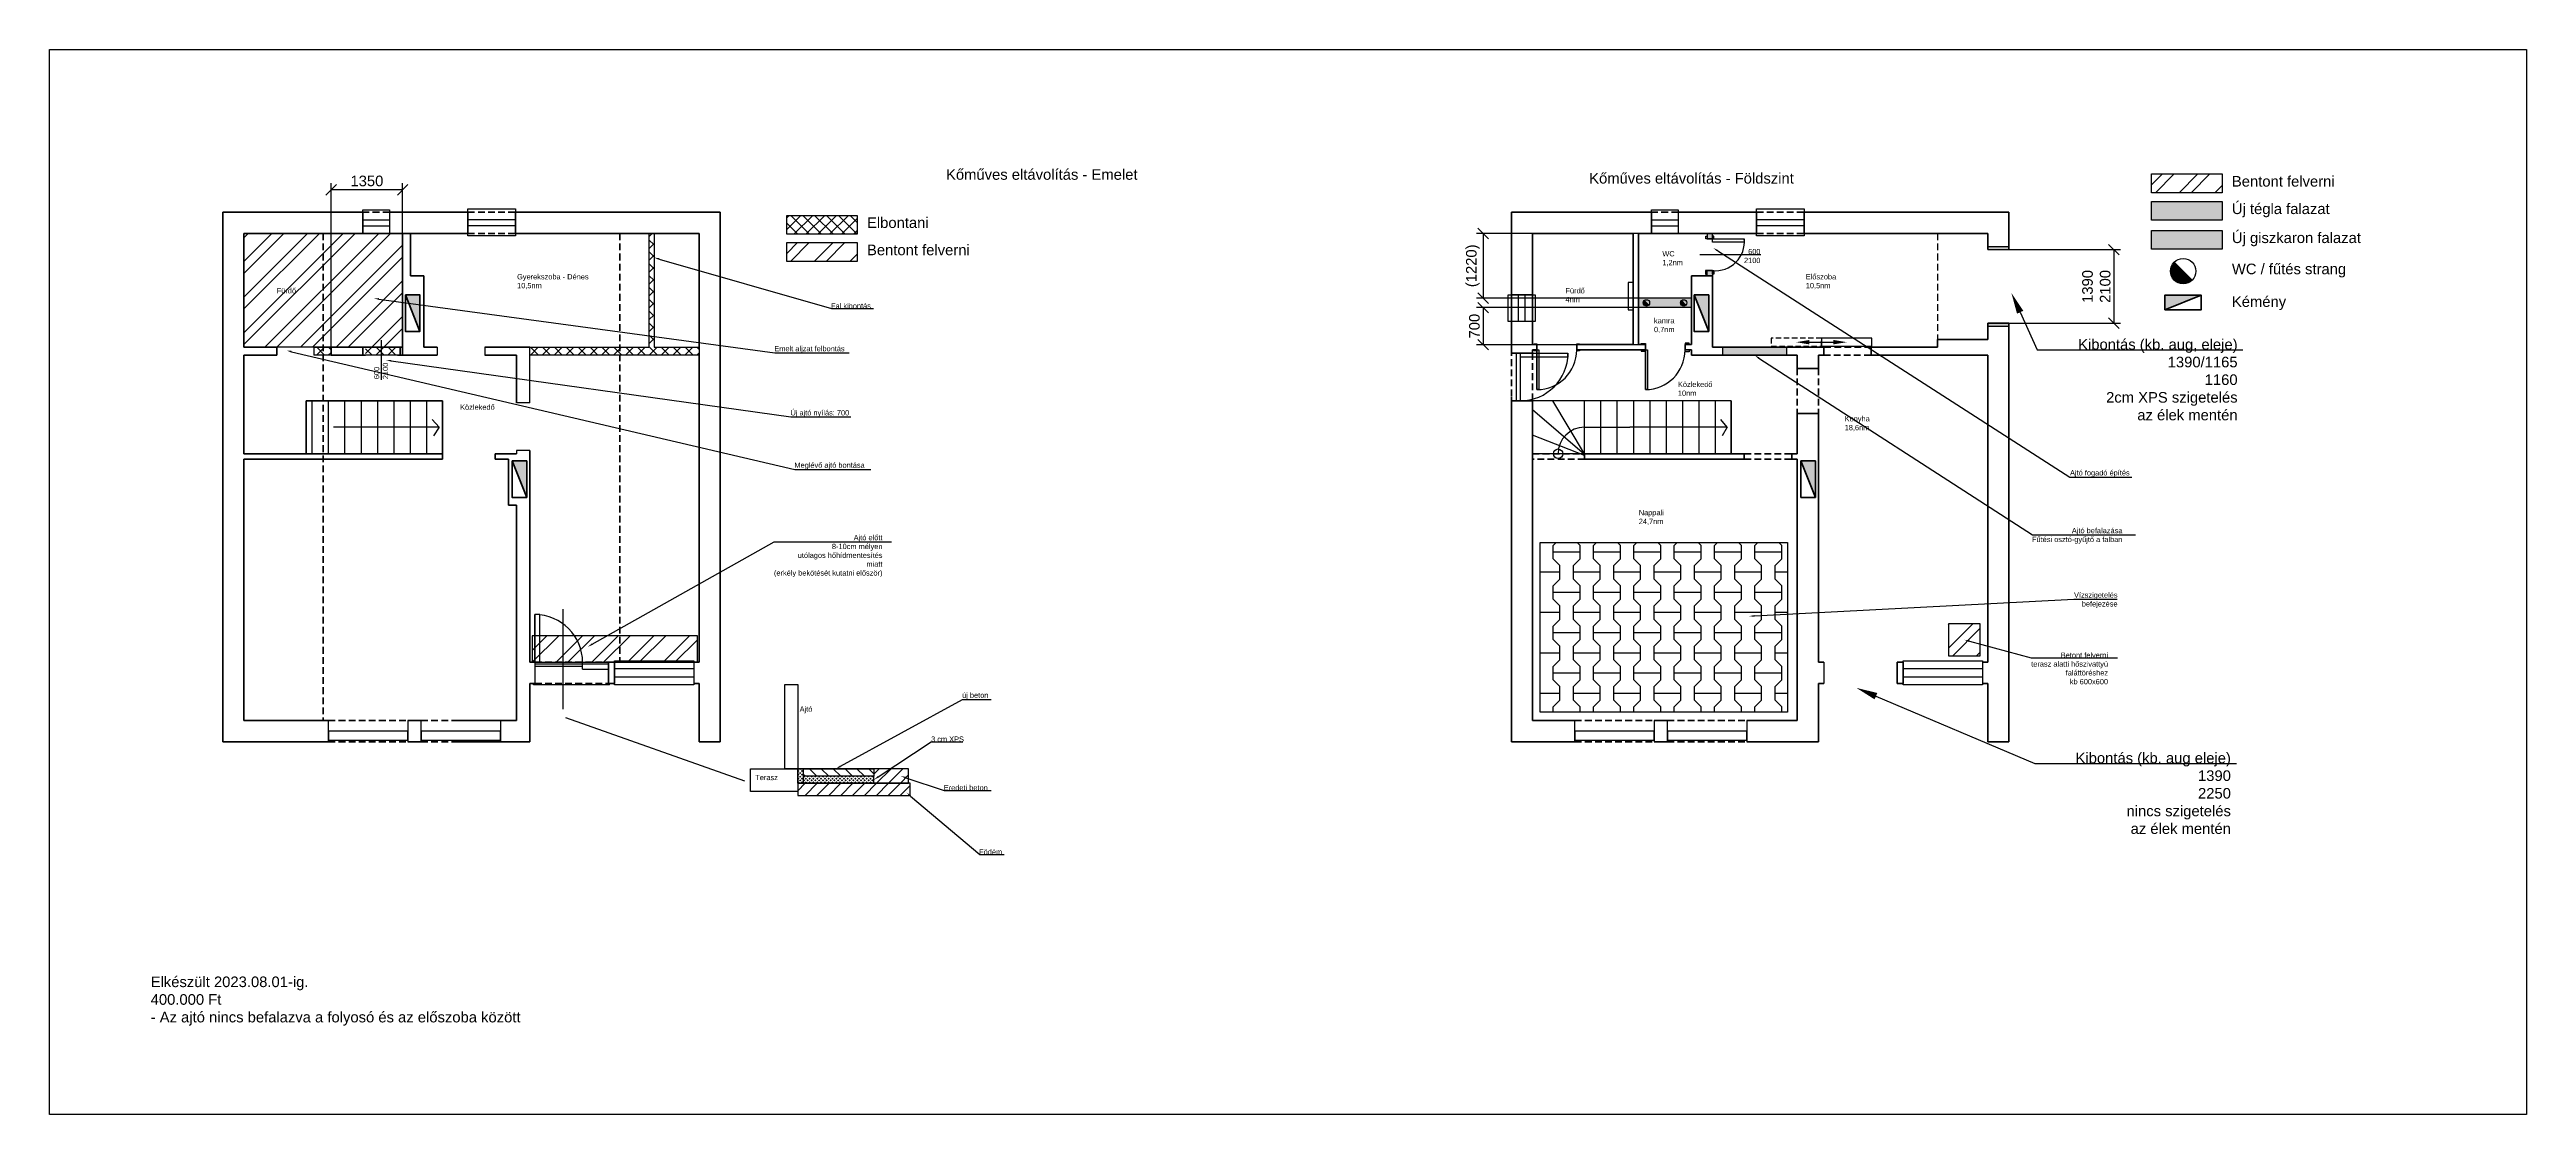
# Model space of a CAD drawing. Header units: metres. Extents: x -98677 to 89321, y -16450 to 242692.
# Drawn here: x -48461 to -1666, y -16450 to 3665 of the extents above; entities that cross this region are included whole.
import ezdxf
from ezdxf import colors
from ezdxf.entities.mleader import LeaderData, LeaderLine
from ezdxf.math import Vec2, Vec3

# ---------------------------------------------------------------- set-up
doc = ezdxf.new("R2010")
doc.units = ezdxf.units.M
doc.header["$LTSCALE"] = 0.001
doc.linetypes.add('DASHED', pattern=[19.05, 12.7, -6.35])
for name, color, linetype, lineweight in [('ajtók', 7, 'Continuous', 25), ('külső fal', 7, 'Continuous', 50), ('külső fal - sz', 7, 'DASHED', 50)]:
    doc.layers.add(name, color=color, linetype=linetype, lineweight=lineweight)
for name, color, linetype in [('fűtés', 8, 'Continuous'), ('lépcső', 170, 'Continuous'), ('Méret', 7, 'Continuous'), ('szagatott', 7, 'DASHED'), ('újfal', 1, 'Continuous'), ('újfal - gipszkarton', 1, 'Continuous'), ('újfal - gipszkarton - sraff', 9, 'Continuous')]:
    doc.layers.add(name, color=color, linetype=linetype)
doc.styles.add('dada', font='arial.ttf', dxfattribs={"height": 80})
doc.styles.get("Standard").update_dxf_attribs({"font": 'arial.ttf'})
doc.dimstyles.new('big folyamatos', dxfattribs={"dimscale": 100, "dimtxt": 2, "dimasz": 2, "dimexe": 1.25, "dimexo": 0, "dimtad": 1, "dimtxsty": 'Standard', "dimblk": 'OBLIQUE', "dimcen": 2.5, "dimadec": 0, "dimazin": 0, "dimtfac": 1, "dimtmove": 0, "dimatfit": 3, "dimldrblk": 'OBLIQUE', "dimfxl": 1, "dimarcsym": 0})
doc.dimstyles.new('big ISO-25', dxfattribs={"dimscale": 100, "dimtxt": 2.5, "dimasz": 2.5, "dimexe": 1.25, "dimexo": 0, "dimtad": 1, "dimtxsty": 'Standard', "dimcen": 2.5, "dimadec": 0, "dimazin": 0, "dimtfac": 1, "dimtmove": 0, "dimatfit": 3, "dimfxl": 1, "dimarcsym": 0})
pattern_1 = [(45, (5601.3, 5601), (-112.2532, 112.2532), []), (135, (5601.3, 5601), (-112.2532, -112.2532), [])]
pattern_2 = [(45, (5601.3, 5601), (-336.7596, 336.7596), []), (45, (5825.8, 5601), (-336.7596, 336.7596), [])]
pattern_3 = [(45, (5601.3, 3996.5), (-112.2532, 112.2532), [])]

# ---------------------------------------------------------------- blocks, each defined once
blk = doc.blocks.new('*D43')
at = {"layer": 'ajtók', "color": 0, "lineweight": -2, "ltscale": 10000}
blk.add_line((-15213, -1863), (-14758, -1863), dxfattribs=at)
at = {"layer": 'ajtók', "color": 0, "ltscale": 10000}
for points in [[(-15213, -1821), (-15213, -1904), (-15463, -1863)], [(-14758, -1904), (-14758, -1821), (-14508, -1863)]]:
    blk.add_solid(points, dxfattribs=at)
at = {"layer": 'Defpoints', "color": 0, "ltscale": 10000}
for p in [(-15463, -1842), (-14508, -1863), (-14508, -1863)]:
    blk.add_point(p, dxfattribs=at)
blk = doc.blocks.new('_Oblique')
at = {"color": 0, "linetype": 'ByBlock', "lineweight": -2}
blk.add_line((-0.5, -0.5), (0.5, 0.5), dxfattribs=at)
blk = doc.blocks.new('*D44')
at = {"layer": 'Defpoints', "color": 0, "ltscale": 10000}
for p in [(-11443, -115), (-11443, -1505), (-9459, -1505)]:
    blk.add_point(p, dxfattribs=at)
at = {"layer": 'Méret', "color": 0, "lineweight": -2, "ltscale": 10000}
for p, q in [((-11443, -115), (-9334, -115)), ((-9459, -115), (-9459, -1505)), ((-11443, -1505), (-9334, -1505))]:
    blk.add_line(p, q, dxfattribs=at)
at = {"layer": 'Méret', "color": 0, "lineweight": -2, "ltscale": 10000, "xscale": 200, "yscale": 200, "zscale": 200}
for p, rotation in [((-9459, -115), 90), ((-9459, -1505), 270)]:
    blk.add_blockref('_Oblique', p, dxfattribs=dict(at, rotation=rotation))
at = {"layer": 'Méret', "color": 0, "ltscale": 10000, "insert": (-9791, -810), "char_height": 200, "attachment_point": 5, "rotation": 90}
blk.add_mtext('1390\\P2100', dxfattribs=at)
blk = doc.blocks.new('_None')
blk = doc.blocks.new('*D46')
at = {"layer": 'Defpoints', "color": 0, "ltscale": 10000}
for p in [(-43140, 1017), (-43140, -1960), (-41790, -1960)]:
    blk.add_point(p, dxfattribs=at)
at = {"layer": 'Méret', "color": 0, "lineweight": -2, "ltscale": 10000}
for p, q in [((-43140, -1960), (-43140, 1142)), ((-41790, 1017), (-43140, 1017)), ((-41790, -1960), (-41790, 1142))]:
    blk.add_line(p, q, dxfattribs=at)
at = {"layer": 'Méret', "color": 0, "lineweight": -2, "ltscale": 10000, "xscale": 200, "yscale": 200, "zscale": 200, "rotation": 180}
blk.add_blockref('_Oblique', (-43140, 1017), dxfattribs=at)
at = {"layer": 'Méret', "color": 0, "lineweight": -2, "ltscale": 10000, "xscale": 200, "yscale": 200, "zscale": 200}
blk.add_blockref('_Oblique', (-41790, 1017), dxfattribs=at)
at = {"layer": 'Méret', "color": 0, "ltscale": 10000, "insert": (-42465, 1182), "char_height": 200, "attachment_point": 5}
blk.add_mtext('1350', dxfattribs=at)
blk = doc.blocks.new('*D48')
at = {"layer": 'Defpoints', "color": 0, "ltscale": 10000}
for p in [(-18443, -1210), (-21376, -1910), (-18443, -1910)]:
    blk.add_point(p, dxfattribs=at)
at = {"layer": 'Méret', "color": 0, "lineweight": -2, "ltscale": 10000}
for p, q in [((-18443, -1210), (-21501, -1210)), ((-21376, -1210), (-21376, -1910)), ((-18443, -1910), (-21501, -1910))]:
    blk.add_line(p, q, dxfattribs=at)
at = {"layer": 'Méret', "color": 0, "lineweight": -2, "ltscale": 10000, "xscale": 200, "yscale": 200, "zscale": 200}
for p, rotation in [((-21376, -1210), 90), ((-21376, -1910), 270)]:
    blk.add_blockref('_Oblique', p, dxfattribs=dict(at, rotation=rotation))
at = {"layer": 'Méret', "color": 0, "ltscale": 10000, "insert": (-21541, -1560), "char_height": 200, "attachment_point": 5, "rotation": 90}
blk.add_mtext('700', dxfattribs=at)
blk = doc.blocks.new('*D49')
at = {"layer": 'Defpoints', "color": 0, "ltscale": 10000}
for p in [(-18443, 190), (-21376, -1030), (-18443, -1030)]:
    blk.add_point(p, dxfattribs=at)
at = {"layer": 'Méret', "color": 0, "lineweight": -2, "ltscale": 10000}
for p, q in [((-18443, 190), (-21501, 190)), ((-21376, 190), (-21376, -1030)), ((-18443, -1030), (-21501, -1030))]:
    blk.add_line(p, q, dxfattribs=at)
at = {"layer": 'Méret', "color": 0, "lineweight": -2, "ltscale": 10000, "xscale": 200, "yscale": 200, "zscale": 200}
for p, rotation in [((-21376, 190), 90), ((-21376, -1030), 270)]:
    blk.add_blockref('_Oblique', p, dxfattribs=dict(at, rotation=rotation))
at = {"layer": 'Méret', "color": 0, "ltscale": 10000, "insert": (-21570, -420), "char_height": 200, "attachment_point": 5, "rotation": 90}
blk.add_mtext('(1220)', dxfattribs=at)

msp = doc.modelspace()

# ---------------------------------------------------------------- hatches: boundary and pattern name
at = {"layer": 'fűtés', "ltscale": 10000}
for points in [[(-8321.41, -351.159), (-7981.998, -690.571, -1)], [(-18334.212, -1077.799), (-18249.359, -1162.652, -1)], [(-17629.842, -1077.799), (-17544.989, -1162.652, -1)]]:
    msp.add_hatch(color=256, dxfattribs=at).paths.add_polyline_path(points)
at = {"layer": 'külső fal', "ltscale": 10000}
for points in [[(-41736.769, -969.718), (-41462.424, -969.718), (-41462.424, -1660.206)], [(-17390.089, -969.718), (-17115.743, -969.718), (-17115.743, -1660.206)], [(-8499.837, -1250.224), (-8499.837, -975.879), (-7809.349, -975.879)], [(-39721.016, -4105.764), (-39446.671, -4105.764), (-39446.671, -4796.252)], [(-15374.336, -4105.764), (-15099.99, -4105.764), (-15099.99, -4796.252)]]:
    msp.add_hatch(color=256, dxfattribs=at).paths.add_polyline_path(points)
at = {"layer": 'újfal', "ltscale": 10000}
h = msp.add_hatch(dxfattribs=at)
h.set_pattern_fill('ANSI32', color=256, scale=50, style=0)
h.set_pattern_definition([(45, (31387.56, 6897.4), (-336.7596, 336.7596), []), (45, (31612.06, 6897.4), (-336.7596, 336.7596), [])])
h.paths.add_polyline_path([(-8747.39, 1314.429), (-8747.39, 958.382), (-7415.507, 958.382), (-7415.507, 1314.429)])
h = msp.add_hatch(dxfattribs=at)
h.set_pattern_fill('ANSI37', color=256, scale=50, style=0)
h.set_pattern_definition(pattern_1)
h.paths.add_polyline_path([(-34533.646, 533.275), (-34533.646, 177.227), (-33201.764, 177.227), (-33201.764, 533.275)])
for points in [[(-8747.39, 795.576), (-8747.39, 439.528), (-7415.507, 439.528), (-7415.507, 795.576)], [(-15647.125, -2109.531), (-15647.125, -1959.531), (-16852.794, -1959.531), (-16852.794, -2109.531)]]:
    msp.add_hatch(color=256, dxfattribs=at).paths.add_polyline_path(points)
h = msp.add_hatch(dxfattribs=at)
h.set_pattern_fill('ANSI32', color=256, scale=50, style=0)
h.set_pattern_definition(pattern_2)
h.paths.add_polyline_path([(-44789.787, -1959.531), (-44789.787, 190.469), (-43289.787, 190.469), (-43289.787, -1959.531), (-43465.815, -1959.531), (-44165.815, -1959.531)])
h.paths.add_polyline_path([(-44193.583, -814.722), (-44193.583, -968.098), (-43794.163, -968.098), (-43794.163, -814.722)], flags=24)
h.paths.add_polyline_path([(-43289.787, -1959.531), (-43289.787, 190.469), (-42539.787, 190.469), (-42539.787, 185.276), (-42039.787, 185.276), (-42039.787, 190.469), (-41789.787, 190.469), (-41789.787, -1959.531)])
h = msp.add_hatch(dxfattribs=at)
h.set_pattern_fill('ANSI37', color=256, scale=50, style=0)
h.set_pattern_definition(pattern_1)
h.paths.add_polyline_path([(-37689.787, -1959.531), (-37139.787, -1959.531), (-37139.787, -1875.197), (-37039.787, -1875.197), (-37039.787, -1959.531), (-36189.787, -1959.531), (-36189.787, -2109.531), (-37689.787, -2109.531)])
h.paths.add_polyline_path([(-39389.787, -2109.531), (-39389.787, -1959.531), (-37689.787, -1959.531), (-37689.787, -2109.531)])
h.paths.add_polyline_path([(-37139.787, 124.803), (-37039.787, 124.803), (-37039.787, -1875.197), (-37139.787, -1875.197)])
h.paths.add_polyline_path([(-42196.778, -2109.531), (-41889.787, -2109.531), (-41889.787, -1959.531), (-42196.778, -1959.531)])
h.paths.add_polyline_path([(-42489.787, -2109.531), (-42196.778, -2109.531), (-42196.778, -1959.531), (-42489.787, -1959.531)])
h.paths.add_polyline_path([(-43465.815, -2109.531), (-43289.787, -2109.531), (-43289.787, -1959.531), (-43465.815, -1959.531)])
h.paths.add_polyline_path([(-43289.787, -2109.531), (-43139.787, -2109.531), (-43139.787, -1959.531), (-43289.787, -1959.531)])
h.paths.add_polyline_path([(-37139.787, 190.469), (-37039.787, 190.469), (-37039.787, 124.803), (-37139.787, 124.803)])
h = msp.add_hatch(dxfattribs=at)
h.set_pattern_fill('ANSI32', color=256, scale=50, style=0)
h.set_pattern_definition(pattern_2)
h.paths.add_polyline_path([(-34533.646, 18.025), (-34533.646, -338.023), (-33201.764, -338.023), (-33201.764, 18.025)])
h = msp.add_hatch(color=256, dxfattribs=at)
h.paths.add_polyline_path([(-17143.107, 142.849), (-17143.107, 90.469), (-17043.107, 90.469), (-17043.107, 139.684), (-17043.107, 190.469), (-17143.107, 190.469)])
h.paths.add_polyline_path([(-17043.107, -609.531), (-17043.107, -580.535), (-17043.107, -509.531), (-17143.107, -509.531), (-17143.107, -580.535), (-17143.107, -609.531)])
h = msp.add_hatch(color=256, dxfattribs=at)
h.paths.add_polyline_path([(-11843.107, -114.531), (-11443.107, -114.531), (-11443.107, -52.45), (-11843.107, -52.45)])
h.paths.add_polyline_path([(-11843.107, -1504.531), (-11843.107, -1560.348), (-11443.107, -1560.348), (-11443.107, -1504.531)])
h = msp.add_hatch(dxfattribs=at)
h.set_pattern_fill('FINETTA', color=256, scale=5, angle=90, style=0)
h.set_pattern_definition([(90, (5601.3, 5474), (-381, 381), [254, -508]), (90, (5474.3, 5855), (-381, 381), [254, -508]), (180, (5601.3, 5601), (-381, -381), [508, -254]), (135, (5601.3, 5728), (-381, -381), [179.605, -359.21]), (225, (5601.3, 5474), (381, -381), [179.605, -359.21])])
h.paths.add_polyline_path([(-20297.312, -5644.898), (-20297.312, -8848.832), (-15625.843, -8848.832), (-15625.843, -5644.898)])
h.paths.add_polyline_path([(-18508.184, -5680.542), (-18508.184, -6110.828), (-17911.14, -6110.828), (-17911.14, -5680.542)], flags=24)
h = msp.add_hatch(dxfattribs=at)
h.set_pattern_fill('ANSI32', color=256, scale=50, style=0)
h.set_pattern_definition(pattern_2)
h.paths.add_polyline_path([(-37689.787, -7884.209), (-36289.787, -7884.209), (-36289.787, -7909.531), (-36222.286, -7909.531), (-36222.286, -7409.531), (-37689.787, -7409.531)])
h.paths.add_polyline_path([(-38541.456, -7409.531), (-37927.3, -7409.531), (-37689.787, -7409.531), (-37689.787, -7884.209), (-37789.787, -7884.209), (-37789.787, -7909.531), (-37899.787, -7909.531), (-38389.787, -7909.531, 0.148331477)])
h.paths.add_polyline_path([(-39197.402, -7909.531), (-38765.986, -7909.531), (-38765.986, -7409.531), (-39197.402, -7409.531)])
h.paths.add_polyline_path([(-38765.986, -7409.531), (-38541.456, -7409.531, -0.148331477), (-38389.787, -7909.531), (-38765.986, -7909.531)])
h.paths.add_polyline_path([(-39289.787, -7909.531), (-39197.402, -7909.531), (-39197.402, -7409.531), (-39289.787, -7409.531)])
h.paths.add_polyline_path([(-36289.787, -7909.531), (-36289.787, -7884.209), (-37689.787, -7884.209), (-37789.787, -7884.209), (-37789.787, -7909.531)])
h.paths.add_polyline_path([(-39289.787, -7909.531), (-39289.787, -7409.531), (-39339.787, -7409.531), (-39339.787, -7909.531)])
h = msp.add_hatch(dxfattribs=at)
h.set_pattern_fill('ANSI32', color=256, scale=50, style=0)
h.set_pattern_definition([(45, (34824.5, 6092.05), (-336.7596, 336.7596), []), (45, (35049, 6092.05), (-336.7596, 336.7596), [])])
h.paths.add_polyline_path([(-12585.756, -7184.27), (-12585.756, -7784.27), (-11985.756, -7784.27), (-11985.756, -7184.27)])
h = msp.add_hatch(dxfattribs=at)
h.set_pattern_fill('CROSS', color=256, scale=2, angle=90, style=0)
h.set_pattern_definition([(135, (5601.3, 5583.046), (-35.921024, -35.921024), [25.4, -25.4]), (225, (5601.3, 5601.004), (35.921024, -35.921024), [25.4, -25.4])])
h.paths.add_polyline_path([(-32886.398, -10193.45), (-32886.398, -10062.727), (-34220.987, -10062.727), (-34220.987, -10193.45)])
h.paths.add_polyline_path([(-34325.526, -10193.45), (-34220.987, -10193.45), (-34220.987, -10062.727), (-34220.987, -9921.614), (-34325.526, -9921.614)])
h = msp.add_hatch(dxfattribs=at)
h.set_pattern_fill('ANSI31', color=256, scale=50, style=0)
h.set_pattern_definition(pattern_3)
h.paths.add_polyline_path([(-34325.526, -10193.45), (-34325.526, -10422.644), (-32204.145, -10422.644), (-32204.145, -10193.45), (-32230.796, -10193.45), (-32886.398, -10193.45)])
h = msp.add_hatch(dxfattribs=at)
h.set_pattern_fill('ANSI31', color=256, scale=50, angle=90, style=0)
h.set_pattern_definition([(135, (5601.3, 5601), (-112.2532, -112.2532), [])])
h.paths.add_polyline_path([(-34220.987, -10062.727), (-32886.398, -10062.727), (-32886.398, -9921.614), (-34220.987, -9921.614)])
h = msp.add_hatch(dxfattribs=at)
h.set_pattern_fill('ANSI31', color=256, scale=50, style=0)
h.set_pattern_definition(pattern_3)
h.paths.add_polyline_path([(-32886.398, -10193.45), (-32230.796, -10193.45), (-32230.796, -9921.614), (-32886.398, -9921.614), (-32886.398, -10022.886)])
at = {"layer": 'újfal - gipszkarton - sraff', "ltscale": 10000}
for points in [[(-8747.39, 247.898), (-8747.39, -108.15), (-7415.507, -108.15), (-7415.507, 247.898)], [(-18443.107, -1209.531), (-17443.107, -1209.531), (-17443.107, -1029.531), (-18443.107, -1029.531)]]:
    msp.add_hatch(color=256, dxfattribs=at).paths.add_polyline_path(points)

# ---------------------------------------------------------------- linework, layer by layer
at = {"ltscale": 10000}
for p, q in [((-41789.787, 190.469), (-42689.787, 190.469)), ((-41789.787, -809.531), (-41789.787, 190.469)), ((-41139.787, -1959.531), (-41139.787, -2109.531)), ((-40239.787, -1959.531), (-40239.787, -2109.531))]:
    msp.add_line(p, q, dxfattribs=at)
msp.add_lwpolyline([(-18543.107, -735.709), (-18637.778, -735.709), (-18637.778, -1248.91), (-18543.107, -1248.91)], close=True, dxfattribs=at)
at = {"layer": 'ajtók'}
for p, q in [((-17043.107, 90.469), (-17166.345, 90.469)), ((-17093.107, 90.469), (-16443.107, 90.469)), ((-11843.107, -114.531), (-11443.107, -114.531)), ((-11843.107, -114.531), (-11443.107, -114.531)), ((-17043.107, -509.531), (-17177.304, -509.531)), ((-11843.107, -1504.531), (-11443.107, -1504.531)), ((-11443.107, -1504.531), (-11843.107, -1504.531)), ((-20359.556, -2009.531), (-20359.556, -1909.531)), ((-20359.556, -2009.531), (-20359.556, -2759.531)), ((-19609.556, -1909.531), (-19609.556, -2009.531)), ((-18311.422, -2009.531), (-18311.422, -1909.531)), ((-18311.422, -2009.531), (-18311.422, -2759.531)), ((-17561.422, -1909.531), (-17561.422, -2009.531)), ((-39289.787, -7909.531), (-39289.787, -7009.531)), ((-39289.787, -7909.531), (-39289.787, -8309.531)), ((-38389.787, -7946.692), (-39289.787, -7946.692)), ((-38389.787, -8041.228), (-38389.787, -7909.531)), ((-38389.787, -7979.196), (-38389.787, -7909.531)), ((-37899.787, -7944.982), (-38389.787, -7944.982)), ((-37899.787, -8010.095), (-37899.787, -7944.982)), ((-36289.787, -7909.531), (-36289.787, -8309.531)), ((-14943.107, -7909.531), (-14943.107, -8309.531)), ((-13553.107, -8010.095), (-13553.107, -7944.982)), ((-11943.107, -7909.531), (-11943.107, -8309.531)), ((-39316.83, -8335.024), (-39316.83, -8309.531)), ((-37882.54, -8335.024), (-39316.83, -8335.024)), ((-39289.787, -7979.196), (-38389.787, -7979.196)), ((-38389.787, -8041.228), (-37899.787, -8041.228)), ((-37882.54, -8335.024), (-37882.54, -8309.531)), ((-43189.787, -9409.531), (-43189.787, -9009.531)), ((-41689.787, -9009.531), (-41689.787, -9409.531)), ((-41439.787, -9409.531), (-41439.787, -9009.531)), ((-39939.787, -9009.531), (-39939.787, -9409.531)), ((-19643.107, -9409.531), (-19643.107, -9009.531)), ((-18143.107, -9009.531), (-18143.107, -9409.531)), ((-17893.107, -9409.531), (-17893.107, -9009.531)), ((-16393.107, -9009.531), (-16393.107, -9409.531))]:
    msp.add_line(p, q, dxfattribs=at)
at = {"layer": 'ajtók', "ltscale": 10000}
for points in [[(-42039.787, 185.276), (-42539.787, 185.276), (-42539.787, 637.647), (-42039.787, 637.647)], [(-40556.646, 653.156), (-39656.646, 653.156), (-39656.646, 143.292), (-40556.646, 143.292)], [(-17693.107, 185.276), (-18193.107, 185.276), (-18193.107, 637.647), (-17693.107, 637.647)], [(-16209.966, 653.156), (-15309.966, 653.156), (-15309.966, 143.292), (-16209.966, 143.292)], [(-40556.646, 453.038), (-39656.646, 453.038), (-39656.646, 333.539), (-40556.646, 333.539)], [(-17143.107, 90.469), (-17166.345, 90.469), (-17166.345, 142.849), (-17143.107, 142.849)], [(-17043.107, 90.469), (-17016.967, 90.469), (-17016.967, 139.684), (-17043.107, 139.684)], [(-17043.107, 90.469), (-16443.914, 90.469), (-16443.914, 28.217), (-17043.107, 28.217)], [(-16209.966, 453.038), (-15309.966, 453.038), (-15309.966, 333.539), (-16209.966, 333.539)], [(-17143.107, -509.531), (-17177.304, -509.531), (-17177.304, -580.535), (-17143.107, -580.535)], [(-17043.107, -509.531), (-17015.573, -509.531), (-17015.573, -580.535), (-17043.107, -580.535)], [(-20905.794, -1469.862), (-20905.794, -969.862), (-20395.929, -969.862), (-20395.929, -1469.862)], [(-14982.979, -1937.776), (-14032.979, -1937.776), (-14032.979, -1787.776), (-14982.979, -1787.776)], [(-20673.935, -2069.531), (-20750.944, -2069.531), (-20750.944, -2969.531), (-20673.935, -2969.531)], [(-20673.935, -2069.531), (-19773.935, -2069.531), (-19773.935, -2145.646), (-20673.935, -2145.646)], [(-20359.556, -1909.531), (-20410.53, -1909.531), (-20410.53, -1891.275), (-20359.556, -1891.275)], [(-20359.556, -2027.787), (-20410.53, -2027.787), (-20410.53, -2009.531), (-20359.556, -2009.531)], [(-19558.582, -1909.531), (-19609.556, -1909.531), (-19609.556, -1891.275), (-19558.582, -1891.275)], [(-19558.582, -2027.787), (-19609.556, -2027.787), (-19609.556, -2009.531), (-19558.582, -2009.531)], [(-18311.422, -1909.531), (-18392.847, -1909.531), (-18392.847, -1885.333), (-18311.422, -1885.333)], [(-18311.422, -2009.531), (-18392.847, -2009.531), (-18392.847, -2034.519), (-18311.422, -2034.519)], [(-17561.422, -1909.531), (-17482.097, -1909.531), (-17482.097, -1883.258), (-17561.422, -1883.258)], [(-17561.422, -2009.531), (-17483.88, -2009.531), (-17483.88, -2045.488), (-17561.422, -2045.488)]]:
    msp.add_lwpolyline(points, close=True, dxfattribs=at)
for points in [[(-42039.787, 327.9), (-42539.787, 327.9), (-42539.787, 447.4), (-42039.787, 447.4)], [(-17693.107, 327.9), (-18193.107, 327.9), (-18193.107, 447.4), (-17693.107, 447.4)], [(-20705.676, -1469.862), (-20705.676, -969.862), (-20586.176, -969.862), (-20586.176, -1469.862)]]:
    msp.add_lwpolyline(points, dxfattribs=at)
at = {"layer": 'ajtók', "linetype": 'DASHED', "ltscale": 8000}
msp.add_lwpolyline([(-15932.979, -1937.776), (-14982.979, -1937.776), (-14982.979, -1787.776), (-15932.979, -1787.776)], close=True, dxfattribs=at)
at = {"layer": 'ajtók'}
for points in [[(-20359.556, -2009.531), (-20321.554, -2009.531), (-20321.554, -2759.531), (-20359.556, -2759.531)], [(-18311.422, -2009.531), (-18271.422, -2009.531), (-18271.422, -2759.531), (-18311.422, -2759.531)], [(-39289.787, -7909.531), (-39197.402, -7909.531), (-39197.402, -7009.531), (-39289.787, -7009.531)], [(-37789.787, -7884.209), (-36289.787, -7884.209), (-36289.787, -8335.423), (-37789.787, -8335.423)], [(-13443.107, -7884.209), (-11943.107, -7884.209), (-11943.107, -8335.423), (-13443.107, -8335.423)], [(-37789.787, -8025.902), (-36289.787, -8025.902), (-36289.787, -8192.025), (-37789.787, -8192.025)], [(-13443.107, -8025.902), (-11943.107, -8025.902), (-11943.107, -8192.025), (-13443.107, -8192.025)]]:
    msp.add_lwpolyline(points, close=True, dxfattribs=at)
at = {"layer": 'ajtók', "color": 7}
for points in [[(-43189.787, -9379.15), (-41689.787, -9379.15), (-41689.787, -9209.531), (-43189.787, -9209.531)], [(-41439.787, -9379.15), (-39939.787, -9379.15), (-39939.787, -9209.531), (-41439.787, -9209.531)], [(-19643.107, -9379.15), (-18143.107, -9379.15), (-18143.107, -9209.531), (-19643.107, -9209.531)], [(-17893.107, -9379.15), (-16393.107, -9379.15), (-16393.107, -9209.531), (-17893.107, -9209.531)]]:
    msp.add_lwpolyline(points, close=True, dxfattribs=at)
at = {"layer": 'ajtók', "ltscale": 10000}
for centre, radius, start, end in [((-16988.375, 35.738), 548.008, 264.2681051, 5.7318949), ((-20673.935, -2069.531), 900, 270, 0)]:
    msp.add_arc(centre, radius, start, end, dxfattribs=at)
at = {"layer": 'ajtók'}
for centre, radius, start, end in [((-20359.556, -2009.531), 750, 270, 0), ((-18311.422, -2009.531), 750, 270, 0), ((-39289.787, -7909.531), 900, 0, 90)]:
    msp.add_arc(centre, radius, start, end, dxfattribs=at)
at = {"layer": 'fűtés', "ltscale": 10000}
for p, q in [((-7981.998, -690.571), (-8321.41, -351.159)), ((-18249.359, -1162.652), (-18334.212, -1077.799)), ((-17544.989, -1162.652), (-17629.842, -1077.799)), ((-39389.787, -3009.531), (-39389.787, -2109.531)), ((-39389.787, -3009.531), (-39639.787, -3009.531)), ((-39389.787, -3909.531), (-39639.787, -3909.531)), ((-39639.787, -3909.531), (-39639.787, -3969.531))]:
    msp.add_line(p, q, dxfattribs=at)
for centre, radius in [((-8151.704, -520.865), 240), ((-18291.786, -1120.225), 60), ((-17587.416, -1120.225), 60)]:
    msp.add_circle(centre, radius, dxfattribs=at)
at = {"layer": 'külső fal'}
for p, q in [((-45189.787, 190.469), (-45189.787, 590.469)), ((-45189.787, 590.469), (-42539.787, 590.469)), ((-45189.787, 190.469), (-45189.787, 590.469)), ((-39656.646, 590.469), (-35789.787, 590.469)), ((-36189.787, 590.469), (-35789.787, 590.469)), ((-35789.787, 590.469), (-35789.787, -8109.531)), ((-20843.107, 190.469), (-20843.107, 590.469)), ((-20843.107, 590.469), (-18193.107, 590.469)), ((-20843.107, 190.469), (-20843.107, 590.469)), ((-15309.966, 590.469), (-11443.107, 590.469)), ((-11843.107, 590.469), (-11443.107, 590.469)), ((-11443.107, 590.469), (-11443.107, -114.531)), ((-45189.787, -9409.531), (-45189.787, 190.469)), ((-44789.787, -1809.531), (-44789.787, 190.469)), ((-44789.787, 190.469), (-42889.787, 190.469)), ((-44789.787, 190.469), (-44789.787, -1959.531)), ((-40556.646, 190.469), (-44789.787, 190.469)), ((-42789.787, 190.469), (-41789.787, 190.469)), ((-36189.787, 190.469), (-39656.646, 190.469)), ((-36189.787, -1959.531), (-36189.787, 190.469)), ((-20843.107, -1995.317), (-20843.107, 190.469)), ((-20443.107, -1809.531), (-20443.107, 190.469)), ((-20443.107, 190.469), (-18543.107, 190.469)), ((-20443.107, 190.469), (-20443.107, -1909.531)), ((-18543.107, 190.469), (-20443.107, 190.469)), ((-18543.107, 190.469), (-18543.107, -1909.531)), ((-18543.107, -1909.531), (-18543.107, 190.469)), ((-18443.107, 190.469), (-17443.107, 190.469)), ((-18443.107, 190.469), (-18443.107, -1909.531)), ((-18443.107, 190.469), (-18443.107, -1909.531)), ((-16209.966, 190.469), (-18443.107, 190.469)), ((-11843.107, 190.469), (-15309.966, 190.469)), ((-11843.107, -114.531), (-11843.107, 190.469)), ((-41389.787, -609.531), (-41639.787, -609.531)), ((-41389.787, -609.531), (-41389.787, -1959.531)), ((-17043.107, -609.531), (-17443.107, -609.531)), ((-17043.107, -609.531), (-17043.107, -1959.531)), ((-36189.787, -1504.531), (-36189.787, -1809.531)), ((-11843.107, -1809.531), (-12793.107, -1809.531)), ((-11843.107, -1504.531), (-11843.107, -1809.531)), ((-11843.107, -1809.531), (-11843.107, -1504.531)), ((-11443.107, -1504.531), (-11443.107, -8109.531)), ((-44789.787, -1959.531), (-44165.815, -1959.531)), ((-44165.815, -2109.531), (-44789.787, -2109.531)), ((-41139.787, -2109.531), (-41789.787, -2109.531)), ((-41389.787, -1959.531), (-41139.787, -1959.531)), ((-40239.787, -2109.531), (-39639.787, -2109.531)), ((-36189.787, -7909.531), (-36189.787, -2109.531)), ((-20443.107, -2069.531), (-20843.107, -2069.531)), ((-20443.107, -1909.531), (-20359.556, -1909.531)), ((-20443.107, -1909.531), (-20359.556, -1909.531)), ((-20359.556, -2009.531), (-20443.107, -2009.531)), ((-20359.556, -1909.531), (-20359.556, -2009.531)), ((-19609.556, -1909.531), (-18543.107, -1909.531)), ((-19609.556, -1909.531), (-18543.107, -1909.531)), ((-19609.556, -2009.531), (-19609.556, -1909.531)), ((-19609.556, -2009.531), (-18311.422, -2009.531)), ((-18311.422, -2009.531), (-19609.556, -2009.531)), ((-18443.107, -1909.531), (-18311.422, -1909.531)), ((-18443.107, -1909.531), (-18311.422, -1909.531)), ((-18311.422, -1909.531), (-18311.422, -2009.531)), ((-17561.422, -1909.531), (-17443.107, -1909.531)), ((-17561.422, -1909.531), (-17443.107, -1909.531)), ((-17561.422, -2009.531), (-17561.422, -1909.531)), ((-17443.107, -2009.531), (-17561.422, -2009.531)), ((-17443.107, -2109.531), (-15443.107, -2109.531)), ((-15443.107, -2109.531), (-17443.107, -2109.531)), ((-17043.107, -1959.531), (-14943.107, -1959.531)), ((-14943.107, -2109.531), (-15043.107, -2109.531)), ((-14943.107, -1959.531), (-14943.107, -2109.531)), ((-14043.107, -2109.531), (-14043.107, -1959.531)), ((-14043.107, -2109.531), (-14043.107, -1959.531)), ((-11843.107, -7909.531), (-11843.107, -2109.531)), ((-20843.107, -9409.531), (-20843.107, -2895.317)), ((-20843.107, -2969.531), (-20443.107, -2969.531)), ((-20843.107, -2969.531), (-20443.107, -2969.531)), ((-20443.107, -2895.317), (-20443.107, -9009.531)), ((-16693.107, -3969.531), (-16693.107, -2969.531)), ((-43589.787, -3969.531), (-44789.787, -3969.531)), ((-44789.787, -4069.531), (-41039.787, -4069.531)), ((-43806.878, -3969.531), (-41039.787, -3969.531)), ((-41039.787, -4069.531), (-43806.878, -4069.531)), ((-41039.787, -3969.531), (-43589.787, -3969.531)), ((-40039.787, -3969.531), (-40039.787, -4069.531)), ((-40039.787, -3969.531), (-39639.787, -3969.531)), ((-39789.787, -4069.531), (-40039.787, -4069.531)), ((-19460.198, -3969.531), (-16443.107, -3969.531)), ((-19243.107, -3969.531), (-19460.198, -3969.531)), ((-19460.198, -3969.531), (-19460.198, -4069.531)), ((-16443.107, -4069.531), (-19460.198, -4069.531)), ((-19460.198, -4069.531), (-16443.107, -4069.531)), ((-16443.107, -3969.531), (-19243.107, -3969.531)), ((-15543.107, -3969.531), (-15543.107, -4069.531)), ((-15543.107, -3969.531), (-15443.107, -3969.531)), ((-15443.107, -4069.531), (-15543.107, -4069.531)), ((-15443.107, -9009.531), (-15443.107, -4069.531)), ((-15443.107, -9009.531), (-15443.107, -4069.531)), ((-39389.787, -7909.531), (-39289.787, -7909.531)), ((-37899.787, -7909.531), (-37899.787, -8309.531)), ((-37899.787, -7909.531), (-37789.787, -7909.531)), ((-37789.787, -8309.531), (-37789.787, -7909.531)), ((-36289.787, -7909.531), (-36189.787, -7909.531)), ((-15043.107, -7909.531), (-14943.107, -7909.531)), ((-13553.107, -7909.531), (-13553.107, -8309.531)), ((-13553.107, -7909.531), (-13443.107, -7909.531)), ((-13443.107, -8309.531), (-13443.107, -7909.531)), ((-11943.107, -7909.531), (-11843.107, -7909.531)), ((-39389.787, -8309.531), (-39389.787, -9009.531)), ((-39389.787, -8309.531), (-39289.787, -8309.531)), ((-37899.787, -8309.531), (-37789.787, -8309.531)), ((-36289.787, -8309.531), (-36189.787, -8309.531)), ((-36189.787, -9409.531), (-36189.787, -8309.531)), ((-35789.787, -8109.531), (-35789.787, -8109.531)), ((-35789.787, -8109.531), (-35789.787, -8109.531)), ((-35789.787, -8109.531), (-35789.787, -8509.531)), ((-35789.787, -8109.531), (-35789.787, -8509.531)), ((-15043.107, -8309.531), (-15043.107, -9009.531)), ((-15043.107, -8309.531), (-14943.107, -8309.531)), ((-13553.107, -8309.531), (-13443.107, -8309.531)), ((-11943.107, -8309.531), (-11843.107, -8309.531)), ((-11843.107, -9409.531), (-11843.107, -8309.531)), ((-11443.107, -8109.531), (-11443.107, -8109.531)), ((-11443.107, -8109.531), (-11443.107, -8109.531)), ((-11443.107, -8109.531), (-11443.107, -8509.531)), ((-11443.107, -8109.531), (-11443.107, -8509.531)), ((-39389.787, -8509.531), (-39389.787, -9009.531)), ((-36189.787, -9409.531), (-36189.787, -8509.531)), ((-35789.787, -9409.531), (-35789.787, -8509.531)), ((-35789.787, -8509.531), (-35789.787, -9409.531)), ((-15043.107, -8509.531), (-15043.107, -9009.531)), ((-11843.107, -9409.531), (-11843.107, -8509.531)), ((-11443.107, -9409.531), (-11443.107, -8509.531)), ((-11443.107, -8509.531), (-11443.107, -9409.531)), ((-44789.787, -9009.531), (-43189.787, -9009.531)), ((-41689.787, -9009.531), (-41439.787, -9009.531)), ((-40739.787, -9009.531), (-39639.787, -9009.531)), ((-39389.787, -9409.531), (-39389.787, -9009.531)), ((-39389.787, -9009.531), (-39389.787, -9409.531)), ((-20443.107, -9009.531), (-19643.107, -9009.531)), ((-18143.107, -9009.531), (-17893.107, -9009.531)), ((-16393.107, -9009.531), (-15443.107, -9009.531)), ((-15043.107, -9409.531), (-15043.107, -9009.531)), ((-15043.107, -9009.531), (-15043.107, -9409.531)), ((-44789.787, -9409.531), (-45189.787, -9409.531)), ((-43189.787, -9409.531), (-45189.787, -9409.531)), ((-41689.787, -9409.531), (-41439.787, -9409.531)), ((-40739.787, -9409.531), (-39389.787, -9409.531)), ((-35789.787, -9409.531), (-36189.787, -9409.531)), ((-35789.787, -9409.531), (-36189.787, -9409.531)), ((-20443.107, -9409.531), (-20843.107, -9409.531)), ((-19643.107, -9409.531), (-20843.107, -9409.531)), ((-18143.107, -9409.531), (-17893.107, -9409.531)), ((-16393.107, -9409.531), (-15043.107, -9409.531)), ((-11443.107, -9409.531), (-11843.107, -9409.531)), ((-11443.107, -9409.531), (-11843.107, -9409.531))]:
    msp.add_line(p, q, dxfattribs=at)
at = {"layer": 'külső fal', "ltscale": 10000}
for p, q in [((-42539.787, 590.469), (-42539.787, 190.469)), ((-42039.787, 590.469), (-40556.646, 590.469)), ((-40556.646, 190.469), (-40556.646, 590.469)), ((-39656.646, 190.469), (-39656.646, 590.469)), ((-18193.107, 590.469), (-18193.107, 190.469)), ((-17693.107, 590.469), (-16209.966, 590.469)), ((-16209.966, 190.469), (-16209.966, 590.469)), ((-15309.966, 190.469), (-15309.966, 590.469)), ((-41789.787, 190.469), (-41789.787, -2009.531)), ((-41639.787, -609.531), (-41639.787, 190.469)), ((-17443.107, -609.531), (-17443.107, -1909.531)), ((-17143.107, -509.531), (-17043.107, -509.531)), ((-41736.769, -969.718), (-41462.424, -1660.206)), ((-20443.107, -969.862), (-20843.107, -969.862)), ((-17390.089, -969.718), (-17115.743, -1660.206)), ((-8499.837, -1250.224), (-7809.349, -975.879)), ((-12793.107, -1809.531), (-12793.107, -1959.531)), ((-44789.787, -2109.531), (-44789.787, -3969.531)), ((-44165.815, -1959.531), (-44165.815, -2109.531)), ((-42489.787, -1959.531), (-43139.787, -1959.531)), ((-43139.787, -1959.531), (-43139.787, -2109.531)), ((-43139.787, -2109.531), (-42489.787, -2109.531)), ((-42539.787, -2109.531), (-42539.787, -1959.531)), ((-41789.787, -1959.531), (-41889.787, -1959.531)), ((-41889.787, -2109.531), (-41789.787, -2109.531)), ((-41839.787, -1959.531), (-41839.787, -2109.531)), ((-41789.787, -2109.531), (-41789.787, -1959.531)), ((-40239.787, -1959.531), (-39389.787, -1959.531)), ((-39639.787, -3009.531), (-39639.787, -2109.531)), ((-20443.107, -2009.531), (-20443.107, -2069.531)), ((-17443.107, -2009.531), (-17443.107, -2109.531)), ((-15443.107, -2109.531), (-15443.107, -2359.531)), ((-15043.107, -2109.531), (-15043.107, -2359.531)), ((-14043.107, -1959.531), (-12793.107, -1959.531)), ((-14043.107, -2109.531), (-11843.107, -2109.531)), ((-15443.107, -2359.531), (-15043.107, -2359.531)), ((-43609.787, -2969.531), (-43609.787, -3969.531)), ((-41039.787, -2969.531), (-43609.787, -2969.531)), ((-41039.787, -3969.531), (-41039.787, -2969.531)), ((-15443.107, -3209.531), (-15443.107, -3969.531)), ((-15443.107, -3209.531), (-15043.107, -3209.531)), ((-15043.107, -3209.531), (-15043.107, -7909.531)), ((-44789.787, -4069.531), (-44789.787, -9009.531)), ((-41039.787, -3969.531), (-41039.787, -4069.531)), ((-39789.787, -4069.531), (-39789.787, -4939.419)), ((-39721.016, -4105.764), (-39446.671, -4796.252)), ((-39389.787, -3909.531), (-39389.787, -7909.531)), ((-16443.107, -3969.531), (-16443.107, -4069.531)), ((-15374.336, -4105.764), (-15099.99, -4796.252)), ((-39789.787, -4939.419), (-39639.787, -4939.419)), ((-39639.787, -4939.419), (-39639.787, -9009.531))]:
    msp.add_line(p, q, dxfattribs=at)
at = {"layer": 'külső fal', "linetype": 'DASHED', "ltscale": 10000}
for p, q in [((-39289.787, -7909.531), (-37899.787, -7909.531)), ((-39289.787, -8309.531), (-37899.787, -8309.531))]:
    msp.add_line(p, q, dxfattribs=at)
at = {"layer": 'külső fal', "ltscale": 10000}
for points in [[(-41736.769, -969.718), (-41462.424, -969.718), (-41462.424, -1660.206), (-41736.769, -1660.206)], [(-17390.089, -969.718), (-17115.743, -969.718), (-17115.743, -1660.206), (-17390.089, -1660.206)], [(-8499.837, -1250.224), (-8499.837, -975.879), (-7809.349, -975.879), (-7809.349, -1250.224)], [(-39721.016, -4105.764), (-39446.671, -4105.764), (-39446.671, -4796.252), (-39721.016, -4796.252)], [(-15374.336, -4105.764), (-15099.99, -4105.764), (-15099.99, -4796.252), (-15374.336, -4796.252)]]:
    msp.add_lwpolyline(points, close=True, dxfattribs=at)
at = {"layer": 'külső fal - sz', "ltscale": 10000}
for p, q in [((-42039.787, 590.469), (-42539.787, 590.469)), ((-40556.646, 590.469), (-39656.646, 590.469)), ((-17693.107, 590.469), (-18193.107, 590.469)), ((-16209.966, 590.469), (-15309.966, 590.469)), ((-43289.787, 190.469), (-43289.787, -9009.531)), ((-42039.787, 190.469), (-42539.787, 190.469)), ((-40556.646, 190.469), (-39656.646, 190.469)), ((-37689.787, 190.469), (-37689.787, -7884.209)), ((-17693.107, 190.469), (-18193.107, 190.469)), ((-16209.966, 190.469), (-15309.966, 190.469)), ((-20843.107, -1469.862), (-20843.107, -969.862)), ((-20443.107, -1469.862), (-20443.107, -969.862)), ((-20843.107, -1995.317), (-20843.107, -2895.317)), ((-20443.107, -2069.531), (-20443.107, -2895.317)), ((-14043.107, -1959.531), (-14943.107, -1959.531)), ((-14943.107, -2109.531), (-14043.107, -2109.531)), ((-15443.107, -2359.531), (-15443.107, -3209.531)), ((-15043.107, -2359.531), (-15043.107, -3209.531)), ((-16443.107, -3969.531), (-15543.107, -3969.531)), ((-16443.107, -4069.531), (-15543.107, -4069.531)), ((-43189.787, -9009.531), (-41689.787, -9009.531)), ((-41439.787, -9009.531), (-39939.787, -9009.531)), ((-19643.107, -9009.531), (-18143.107, -9009.531)), ((-17893.107, -9009.531), (-16393.107, -9009.531)), ((-43189.787, -9409.531), (-41689.787, -9409.531)), ((-41439.787, -9409.531), (-39939.787, -9409.531)), ((-19643.107, -9409.531), (-18143.107, -9409.531)), ((-17893.107, -9409.531), (-16393.107, -9409.531))]:
    msp.add_line(p, q, dxfattribs=at)
at = {"layer": 'külső fal - sz', "linetype": 'DASHED', "ltscale": 10000}
for p, q in [((-20443.107, -3969.531), (-19460.198, -3969.531)), ((-19460.198, -4069.531), (-20443.107, -4069.531))]:
    msp.add_line(p, q, dxfattribs=at)
at = {"layer": 'lépcső'}
for p, q in [((-43497.594, -3969.531), (-43497.594, -2969.531)), ((-41039.787, -2969.531), (-43289.787, -2969.531)), ((-43188.311, -3969.531), (-43188.311, -2969.531)), ((-42879.027, -3969.531), (-42879.027, -2969.531)), ((-42569.743, -3969.531), (-42569.743, -2969.531)), ((-42260.459, -3969.531), (-42260.459, -2969.531)), ((-41951.175, -3969.531), (-41951.175, -2969.531)), ((-41641.891, -3969.531), (-41641.891, -2969.531)), ((-41332.607, -3969.531), (-41332.607, -2969.531)), ((-20443.107, -2909.531), (-20443.107, -5009.531)), ((-16693.107, -2969.531), (-20443.107, -2969.531)), ((-19460.198, -3986.636), (-20443.107, -3139.524)), ((-19460.198, -3969.531), (-20060.198, -2969.531)), ((-19460.198, -3969.531), (-19460.198, -2969.531)), ((-19150.914, -3969.531), (-19150.914, -2969.531)), ((-18841.63, -3969.531), (-18841.63, -2969.531)), ((-18532.346, -3969.531), (-18532.346, -2969.531)), ((-18223.062, -3969.531), (-18223.062, -2969.531)), ((-17913.778, -3969.531), (-17913.778, -2969.531)), ((-17604.495, -3969.531), (-17604.495, -2969.531)), ((-17295.211, -3969.531), (-17295.211, -2969.531)), ((-16985.927, -3969.531), (-16985.927, -2969.531)), ((-41101.386, -3469.531), (-43093.918, -3469.531)), ((-41101.386, -3469.531), (-41232.772, -3324.52)), ((-41101.386, -3469.531), (-41208.057, -3629.341)), ((-19460.198, -4002.934), (-20443.107, -3620.577)), ((-16763.996, -3469.531), (-18603.003, -3469.531)), ((-16763.996, -3469.531), (-16886.091, -3324.52)), ((-16763.996, -3469.531), (-16861.376, -3629.341)), ((-41039.787, -3969.531), (-43289.787, -3969.531)), ((-19460.198, -3969.531), (-19460.198, -4069.531)), ((-16693.107, -3969.531), (-19460.198, -3969.531)), ((-19153.416, -4069.531), (-19460.198, -4069.531)), ((-18846.634, -4069.531), (-19153.416, -4069.531))]:
    msp.add_line(p, q, dxfattribs=at)
at = {"layer": 'lépcső', "ltscale": 10000}
for p, q in [((-41039.787, -3969.531), (-41039.787, -2969.531)), ((-19460.198, -3469.531), (-18603.003, -3469.531)), ((-19468.743, -3969.531), (-20451.652, -3969.531))]:
    msp.add_line(p, q, dxfattribs=at)
msp.add_circle((-19960.198, -3969.531), 89.727, dxfattribs=at)
msp.add_arc((-19460.198, -3969.531), 500, 90, 180, dxfattribs=at)
at = {"layer": 'Méret', "ltscale": 10000}
for p, q in [((-42196.778, -1826.519), (-42196.778, -2572.546)), ((-38765.986, -6907.238), (-38765.986, -8791.962)), ((-38714.817, -8953.997), (-35328.574, -10147.376))]:
    msp.add_line(p, q, dxfattribs=at)
msp.add_lwpolyline([(-48460.952, 3664.816), (-1665.727, 3664.816), (-1665.727, -16449.836), (-48460.952, -16449.836)], close=True, dxfattribs=at)
at = {"layer": 'szagatott', "ltscale": 10000}
msp.add_line((-12793.107, 190.469), (-12793.107, -1959.531), dxfattribs=at)
at = {"layer": 'újfal', "ltscale": 10000}
for p, q in [((-37139.787, 190.469), (-37139.787, -1959.531)), ((-37039.787, 190.469), (-37039.787, -1959.531)), ((-17143.107, 190.469), (-17143.107, 90.469)), ((-17143.107, 190.469), (-17043.107, 190.469)), ((-17143.107, 90.469), (-17043.107, 90.469)), ((-17043.107, 90.469), (-17043.107, 190.469)), ((-11843.107, -52.45), (-11443.107, -52.45)), ((-17143.107, -609.531), (-17143.107, -509.531)), ((-17143.107, -509.531), (-17043.107, -509.531)), ((-17143.107, -609.531), (-17043.107, -609.531)), ((-17043.107, -509.531), (-17043.107, -609.531)), ((-11843.107, -1560.348), (-11443.107, -1560.348)), ((-43465.815, -1959.531), (-43465.815, -2109.531)), ((-39389.787, -2109.531), (-39389.787, -1959.531)), ((-39389.787, -1959.531), (-37139.787, -1959.531)), ((-37039.787, -1959.531), (-36189.787, -1959.531)), ((-36189.787, -1959.531), (-36189.787, -2109.531)), ((-34325.526, -9921.614), (-32886.398, -9921.614)), ((-34325.526, -10062.727), (-34325.526, -9921.614)), ((-34325.526, -10062.727), (-34325.526, -10193.45)), ((-34325.526, -10193.45), (-32886.398, -10193.45)), ((-32886.398, -10062.727), (-34220.987, -10062.727)), ((-32886.398, -10062.727), (-34220.987, -10062.727)), ((-32886.398, -9921.614), (-32886.398, -10062.727)), ((-32886.398, -10193.45), (-32886.398, -10062.727))]:
    msp.add_line(p, q, dxfattribs=at)
at = {"layer": 'újfal'}
for p, q in [((-43465.815, -1959.531), (-41789.787, -1959.531)), ((-41789.787, -2109.531), (-43465.815, -2109.531)), ((-41789.787, -2109.531), (-41789.787, -1959.531)), ((-36189.787, -2109.531), (-39389.787, -2109.531)), ((-16852.794, -1959.531), (-16852.794, -2109.531)), ((-16852.794, -1959.531), (-15647.125, -1959.531)), ((-15647.125, -2109.531), (-16852.794, -2109.531)), ((-15647.125, -1959.531), (-15647.125, -2109.531))]:
    msp.add_line(p, q, dxfattribs=at)
at = {"layer": 'újfal', "ltscale": 10000}
for points in [[(-8747.39, 1314.429), (-7415.507, 1314.429), (-7415.507, 958.382), (-8747.39, 958.382)], [(-34533.646, 533.275), (-33201.764, 533.275), (-33201.764, 177.227), (-34533.646, 177.227)], [(-8747.39, 795.576), (-7415.507, 795.576), (-7415.507, 439.528), (-8747.39, 439.528)], [(-44789.787, 190.469), (-41789.787, 190.469), (-41789.787, -1959.531), (-44789.787, -1959.531)], [(-34533.646, 18.025), (-33201.764, 18.025), (-33201.764, -338.023), (-34533.646, -338.023)], [(-8747.39, 247.898), (-7415.507, 247.898), (-7415.507, -108.15), (-8747.39, -108.15)], [(-20297.312, -5644.898), (-15625.843, -5644.898), (-15625.843, -8848.832), (-20297.312, -8848.832)], [(-39339.787, -7909.531), (-36222.286, -7909.531), (-36222.286, -7409.531), (-39339.787, -7409.531)], [(-12585.756, -7784.27), (-11985.756, -7784.27), (-11985.756, -7184.27), (-12585.756, -7184.27)], [(-34325.526, -9921.614), (-34571.368, -9921.614), (-34571.368, -8326.978), (-34325.526, -8326.978)], [(-34325.526, -10348.464), (-35220.733, -10348.464), (-35220.733, -9921.614), (-34325.526, -9921.614)], [(-34325.526, -10193.45), (-32230.796, -10193.45), (-32230.796, -9921.614), (-34325.526, -9921.614)], [(-34325.526, -9921.614), (-34220.987, -9921.614), (-34220.987, -10193.45), (-34325.526, -10193.45)], [(-34325.526, -10422.644), (-32204.145, -10422.644), (-32204.145, -10193.45), (-34325.526, -10193.45)]]:
    msp.add_lwpolyline(points, close=True, dxfattribs=at)
at = {"layer": 'újfal - gipszkarton', "ltscale": 10000}
for p, q in [((-17443.107, -1029.531), (-18443.107, -1029.531)), ((-17443.107, -1209.531), (-18443.107, -1209.531))]:
    msp.add_line(p, q, dxfattribs=at)

# ---------------------------------------------------------------- texts
at = {"ltscale": 10000, "char_height": 100, "attachment_point": 1, "style": 'dada'}
for s, insert, width in [('WC\\P1,2nm', (-17990.824, -142.318), 494.43457), ('Fürdő', (-44168.021, -840.285), 809.90443), ('Gyerekszoba - Dénes\\P10,5nm', (-39627.947, -576.901), 1467.65807), ('Fürdő\\P4nm', (-19821.34, -840.285), 809.90443), ('Előszoba\\P10,5nm', (-15281.266, -576.901), 719.0371), ('kamra\\P0,7nm', (-18148.855, -1406.559), 632.12053), ('Közlekedő\\P10nm', (-17696.954, -2609.168), 928.42703), ('Közlekedő', (-40703.488, -3039.31), 928.42703), ('Konyha\\P18,6nm', (-14546.34, -3259.019), 965.96606), ('Nappali\\P24,7nm', (-18436.469, -5031.739), 1257.45893)]:
    msp.add_mtext(s, dxfattribs=dict(at, insert=insert, width=width))
at = {"layer": 'Méret', "ltscale": 10000, "insert": (-42331.613, -2561.014), "char_height": 100, "width": 404.25122, "attachment_point": 1, "rotation": 90, "style": 'dada'}
msp.add_mtext('600\\P2100', dxfattribs=at)
at = {"layer": 'Méret', "ltscale": 10000, "insert": (-46550.234, -13844.311), "char_height": 200, "width": 10074.69598, "attachment_point": 1, "style": 'dada'}
msp.add_mtext('Elkészült 2023.08.01-ig.\\P400.000 Ft\\P- Az ajtó nincs befalazva a folyosó és az előszoba között', dxfattribs=at)
at = {"layer": 'újfal', "ltscale": 10000, "attachment_point": 1, "style": 'dada'}
for s, insert, char_height, width in [('Bentont felverni', (-7230.89, 1276.167), 200, 2323.76762), ('Elbontani', (-33017.146, 495.012), 200, 1397.8174), ('Új tégla falazat', (-7230.89, 757.313), 200, 2323.76762), ('Új giszkaron falazat', (-7230.89, 209.635), 200, 3557.46099), ('Bentont felverni', (-33017.146, -20.238), 200, 2323.76762), ('WC / fűtés strang', (-7230.89, -379.031), 200, 3557.46099), ('Kémény', (-7230.89, -995.852), 200, 3557.46099), ('Ajtó', (-34289.291, -8743.745), 100, 897.91705), ('Terasz', (-35127.463, -10035.269), 100, 647.8123)]:
    msp.add_mtext(s, dxfattribs=dict(at, insert=insert, char_height=char_height, width=width))
at = {"layer": 'újfal - gipszkarton', "ltscale": 10000, "char_height": 200, "width": 4642.99057, "attachment_point": 1, "style": 'dada'}
for s, insert in [('Kőműves eltávolítás - Emelet', (-31523.623, 1405.193)), ('Kőműves eltávolítás - Földszint', (-19373.149, 1333.761))]:
    msp.add_mtext(s, dxfattribs=dict(at, insert=insert))

# ---------------------------------------------------------------- dimensions: what is measured, and where the dimension line sits
at = {"layer": 'ajtók', "ltscale": 10000}
dim = msp.add_linear_dim(base=(-14507.979, -1862.776), p1=(-15462.912, -1841.942), p2=(-14507.979, -1862.776), text=' ', dimstyle='big ISO-25', override={"dimse1": 1, "dimse2": 1, "dimsd1": 0, "dimtofl": 1}, dxfattribs=at)
dim.commit()
dim.dimension.update_dxf_attribs({"geometry": '*D43', "text_midpoint": (-13677.573, -1650.037)})
at = {"layer": 'Méret', "ltscale": 10000}
dim = msp.add_linear_dim(base=(-43139.787, 1017.494), p1=(-41789.787, -1959.531), p2=(-43139.787, -1959.531), dimstyle='big folyamatos', dxfattribs=at)
dim.commit()
dim.dimension.update_dxf_attribs({"geometry": '*D46', "text_midpoint": (-42464.787, 1182.177)})
for base, p1, p2, text, picture, middle in [((-21375.958, -1029.531), (-18443.107, 190.469), (-18443.107, -1029.531), '(<>)', '*D49', (-21569.563, -419.531)), ((-9458.999, -1504.531), (-11443.107, -114.531), (-11443.107, -1504.531), '<>\\P2100', '*D44', (-9790.689, -809.531))]:
    dim = msp.add_linear_dim(base=base, p1=p1, p2=p2, angle=90, text=text, dimstyle='big folyamatos', override={"dimtxsty": 'Standard'}, dxfattribs=at)
    dim.commit()
    dim.dimension.update_dxf_attribs({"geometry": picture, "text_midpoint": middle})
dim = msp.add_linear_dim(base=(-21375.958, -1909.531), p1=(-18443.107, -1209.531), p2=(-18443.107, -1909.531), angle=90, dimstyle='big folyamatos', dxfattribs=at)
dim.commit()
dim.dimension.update_dxf_attribs({"geometry": '*D48', "text_midpoint": (-21540.573, -1559.531)})

# ---------------------------------------------------------------- leaders
ml = msp.add_multileader_mtext('Standard', dxfattribs=at)
ml.set_content('Fal kibontás', color=256, style='dada')
ml.set_leader_properties()
ml.build(insert=Vec2(0, 0))
ml.multileader.update_dxf_attribs({"text_left_attachment_type": 6, "text_right_attachment_type": 6, "arrow_head_size": 100})
ctx = ml.context
ctx.base_point, ctx.char_height, ctx.arrow_head_size, ctx.plane_origin = Vec3(-33682.217, -1229.156), 100, 100, Vec3(-37039.787, -264.012)
ctx.left_attachment, ctx.right_attachment, ctx.text_align_type = 6, 6, 2
notes = []
notes.append((ctx, [(0, (1, 1, 0), (-33690.217, -1229.156), (1, 0), 8, [(0, [(-37039.787, -264.012)], 256, [])])]))
ctx.mtext.insert, ctx.mtext.alignment = Vec3(-32943.86, -1127.519), 3
ml = msp.add_multileader_mtext('Standard', dxfattribs=at)
ml.set_content('600\\P2100', color=256, style='dada')
ml.set_leader_properties()
ml.set_arrow_properties(name='NONE')
ml.build(insert=Vec2(0, 0))
ml.multileader.update_dxf_attribs({"text_left_attachment_type": 6, "text_right_attachment_type": 6, "arrow_head_size": 100})
ctx = ml.context
ctx.base_point, ctx.char_height, ctx.arrow_head_size, ctx.plane_origin = Vec3(-16439.563, -203.751), 100, 100, Vec3(-17283.241, -203.751)
ctx.left_attachment, ctx.right_attachment, ctx.text_align_type = 6, 6, 2
notes.append((ctx, [(0, (1, 1, 0), (-16447.563, -203.751), (1, 0), 8, [(0, [(-17283.241, -203.751)], 256, [])])]))
ctx.mtext.insert, ctx.mtext.alignment = Vec3(-16137.563, -102.046), 3
ml = msp.add_multileader_mtext('Standard', dxfattribs=at)
ml.set_content('Ajtó fogadó építés', color=256, style='dada')
ml.set_leader_properties()
ml.build(insert=Vec2(0, 0))
ml.multileader.update_dxf_attribs({"text_left_attachment_type": 6, "text_right_attachment_type": 6, "arrow_head_size": 100})
ctx = ml.context
ctx.base_point, ctx.char_height, ctx.arrow_head_size, ctx.plane_origin = Vec3(-10285.194, -4409.392), 100, 100, Vec3(-17029.932, -81.648)
ctx.left_attachment, ctx.right_attachment, ctx.text_align_type = 6, 6, 2
notes.append((ctx, [(0, (1, 1, 0), (-10293.194, -4409.392), (1, 0), 8, [(0, [(-17029.932, -81.648)], 256, [])])]))
ctx.mtext.insert, ctx.mtext.alignment = Vec3(-9162.389, -4279.992), 3
ml = msp.add_multileader_mtext('Standard', dxfattribs=at)
ml.set_content('Kibontás (kb. aug, eleje)\\P1390/1165\\P1160\\P2cm XPS szigetelés\\Paz élek mentén', color=256)
ml.set_leader_properties()
ml.build(insert=Vec2(0, 0))
ml.multileader.update_dxf_attribs({"text_left_attachment_type": 6, "text_right_attachment_type": 6, "arrow_head_size": 400, "scale": 100})
ctx = ml.context
ctx.base_point, ctx.scale, ctx.char_height, ctx.arrow_head_size, ctx.plane_origin = Vec3(-10107.661, -2007.426), 100, 200, 400, Vec3(-11396.436, -933.067)
ctx.left_attachment, ctx.right_attachment, ctx.text_align_type = 6, 6, 2
notes.append((ctx, [(0, (1, 1, 0), (-10907.661, -2007.426), (1, 0), 800, [(0, [(-11396.436, -933.067)], 256, [])])]))
ctx.mtext.insert, ctx.mtext.alignment = Vec3(-7123.123, -1804.152), 3
ml = msp.add_multileader_mtext('Standard', dxfattribs=at)
ml.set_content('Emelt aljzat felbontás', color=256, style='dada')
ml.set_leader_properties()
ml.build(insert=Vec2(0, 0))
ml.multileader.update_dxf_attribs({"text_left_attachment_type": 6, "text_right_attachment_type": 6, "arrow_head_size": 100})
ctx = ml.context
ctx.base_point, ctx.char_height, ctx.arrow_head_size, ctx.plane_origin = Vec3(-34752.91, -2064.351), 100, 100, Vec3(-42337.046, -1033.714)
ctx.left_attachment, ctx.right_attachment, ctx.text_align_type = 6, 6, 2
notes.append((ctx, [(0, (1, 1, 0), (-34760.91, -2064.351), (1, 0), 8, [(0, [(-42337.046, -1033.714)], 256, [])])]))
ctx.mtext.insert, ctx.mtext.alignment = Vec3(-33439.519, -1934.951), 3
ml = msp.add_multileader_mtext('Standard', dxfattribs=at)
ml.set_content('Meglévő ajtó bontása', color=256, style='dada')
ml.set_leader_properties()
ml.build(insert=Vec2(0, 0))
ml.multileader.update_dxf_attribs({"text_left_attachment_type": 6, "text_right_attachment_type": 6, "arrow_head_size": 100})
ctx = ml.context
ctx.base_point, ctx.char_height, ctx.arrow_head_size, ctx.plane_origin = Vec3(-34374.794, -4264.793), 100, 100, Vec3(-43984.826, -2019.946)
ctx.left_attachment, ctx.right_attachment, ctx.text_align_type = 6, 6, 2
notes.append((ctx, [(0, (1, 1, 0), (-34382.794, -4264.793), (1, 0), 8, [(0, [(-43984.826, -2019.946)], 256, [])])]))
ctx.mtext.insert, ctx.mtext.alignment = Vec3(-33061.062, -4135.393), 3
ml = msp.add_multileader_mtext('Standard', dxfattribs=at)
ml.set_content('Új ajtó nyílás: 700', color=256, style='dada')
ml.set_leader_properties()
ml.build(insert=Vec2(0, 0))
ml.multileader.update_dxf_attribs({"text_left_attachment_type": 6, "text_right_attachment_type": 6, "arrow_head_size": 100})
ctx = ml.context
ctx.base_point, ctx.char_height, ctx.arrow_head_size, ctx.plane_origin = Vec3(-34447.537, -3275.773), 100, 100, Vec3(-42104.304, -2199.532)
ctx.left_attachment, ctx.right_attachment, ctx.text_align_type = 6, 6, 2
notes.append((ctx, [(0, (1, 1, 0), (-34455.537, -3275.773), (1, 0), 8, [(0, [(-42104.304, -2199.532)], 256, [])])]))
ctx.mtext.insert, ctx.mtext.alignment = Vec3(-33352.767, -3146.374), 3
ml = msp.add_multileader_mtext('Standard', dxfattribs=at)
ml.set_content('Ajtó befalazása\\PFűtési osztó-gyűjtő a falban', color=256, style='dada')
ml.set_leader_properties()
ml.build(insert=Vec2(0, 0))
ml.multileader.update_dxf_attribs({"text_left_attachment_type": 6, "text_right_attachment_type": 6, "arrow_head_size": 100})
ctx = ml.context
ctx.base_point, ctx.char_height, ctx.arrow_head_size, ctx.plane_origin = Vec3(-10988.683, -5501.102), 100, 100, Vec3(-16249.96, -2109.531)
ctx.left_attachment, ctx.right_attachment, ctx.text_align_type = 6, 6, 2
notes.append((ctx, [(0, (1, 1, 0), (-10996.683, -5501.102), (1, 0), 8, [(0, [(-16249.96, -2109.531)], 256, [])])]))
ctx.mtext.insert, ctx.mtext.alignment = Vec3(-9299.371, -5371.702), 3
ml = msp.add_multileader_mtext('Standard', dxfattribs=at)
ml.set_content('Ajtó előtt \\P8-10cm mélyen\\Putólagos hőhídmentesítés\\Pmiatt\\P(erkély bekötését kutatni először)', color=256, style='dada')
ml.set_leader_properties()
ml.build(insert=Vec2(0, 0))
ml.multileader.update_dxf_attribs({"text_left_attachment_type": 6, "text_right_attachment_type": 6, "arrow_head_size": 100})
ctx = ml.context
ctx.base_point, ctx.char_height, ctx.arrow_head_size, ctx.plane_origin = Vec3(-34763.421, -5633.65), 100, 100, Vec3(-38293.658, -7615.688)
ctx.left_attachment, ctx.right_attachment, ctx.text_align_type = 6, 6, 2
notes.append((ctx, [(0, (1, 1, 0), (-34771.421, -5633.65), (1, 0), 8, [(0, [(-38293.658, -7615.688)], 256, [])])]))
ctx.mtext.insert, ctx.mtext.alignment = Vec3(-32725.063, -5504.25), 3
ml = msp.add_multileader_mtext('Standard', dxfattribs=at)
ml.set_content('Vízszigetelés\\Pbefejezése', color=256, style='dada')
ml.set_leader_properties()
ml.build(insert=Vec2(0, 0))
ml.multileader.update_dxf_attribs({"text_left_attachment_type": 6, "text_right_attachment_type": 6, "arrow_head_size": 100})
ctx = ml.context
ctx.base_point, ctx.char_height, ctx.arrow_head_size, ctx.plane_origin = Vec3(-10210.14, -6718.091), 100, 100, Vec3(-16352.217, -7038.721)
ctx.left_attachment, ctx.right_attachment, ctx.text_align_type = 6, 6, 2
notes.append((ctx, [(0, (1, 1, 0), (-10218.14, -6718.091), (1, 0), 8, [(0, [(-16352.217, -7038.721)], 256, [])])]))
ctx.mtext.insert, ctx.mtext.alignment = Vec3(-9391.087, -6588.691), 3
ml = msp.add_multileader_mtext('Standard', dxfattribs=at)
ml.set_content('Betont felverni\\Pterasz alatti hőszivattyú \\Pfaláttöréshez\\Pkb 600x600', color=256, style='dada')
ml.set_leader_properties()
ml.build(insert=Vec2(0, 0))
ml.multileader.update_dxf_attribs({"text_left_attachment_type": 6, "text_right_attachment_type": 6, "arrow_head_size": 100})
ctx = ml.context
ctx.base_point, ctx.char_height, ctx.arrow_head_size, ctx.plane_origin = Vec3(-11012.059, -7826), 100, 100, Vec3(-12285.756, -7484.27)
ctx.left_attachment, ctx.right_attachment, ctx.text_align_type = 6, 6, 2
notes.append((ctx, [(0, (1, 1, 0), (-11020.059, -7826), (1, 0), 8, [(0, [(-12285.756, -7484.27)], 256, [])])]))
ctx.mtext.insert, ctx.mtext.alignment = Vec3(-9570.564, -7724.294), 3
ml = msp.add_multileader_mtext('Standard', dxfattribs=at)
ml.set_content('Kibontás (kb. aug eleje)\\P1390\\P2250\\Pnincs szigetelés\\Paz élek mentén', color=256)
ml.set_leader_properties()
ml.build(insert=Vec2(0, 0))
ml.multileader.update_dxf_attribs({"text_left_attachment_type": 6, "text_right_attachment_type": 6, "arrow_head_size": 400, "scale": 100})
ctx = ml.context
ctx.base_point, ctx.scale, ctx.char_height, ctx.arrow_head_size, ctx.landing_gap_size, ctx.plane_origin = Vec3(-10154.502, -9820.075), 100, 200, 400, 0.02, Vec3(-14324.095, -8392.953)
ctx.left_attachment, ctx.right_attachment, ctx.text_align_type = 6, 6, 2
notes.append((ctx, [(0, (1, 1, 0), (-10954.502, -9820.075), (1, 0), 800, [(0, [(-14324.095, -8392.953)], 256, [])])]))
ctx.mtext.insert, ctx.mtext.alignment = Vec3(-7249.571, -9616.801), 3
ml = msp.add_multileader_mtext('Standard', dxfattribs=at)
ml.set_content('új beton', color=256, style='dada')
ml.set_leader_properties()
ml.build(insert=Vec2(0, 0))
ml.multileader.update_dxf_attribs({"text_left_attachment_type": 6, "text_right_attachment_type": 6, "arrow_head_size": 100})
ctx = ml.context
ctx.base_point, ctx.char_height, ctx.arrow_head_size, ctx.plane_origin = Vec3(-31203.503, -8610.303), 100, 100, Vec3(-33605.962, -9921.614)
ctx.left_attachment, ctx.right_attachment, ctx.text_align_type = 6, 6, 2
notes.append((ctx, [(0, (1, 1, 0), (-31211.503, -8610.303), (1, 0), 8, [(0, [(-33605.962, -9921.614)], 256, [])])]))
ctx.mtext.insert, ctx.mtext.alignment = Vec3(-30722.922, -8480.904), 3
ml = msp.add_multileader_mtext('Standard', dxfattribs=at)
ml.set_content('3 cm XPS', color=256, style='dada')
ml.set_leader_properties()
ml.build(insert=Vec2(0, 0))
ml.multileader.update_dxf_attribs({"text_left_attachment_type": 6, "text_right_attachment_type": 6, "arrow_head_size": 100})
ctx = ml.context
ctx.base_point, ctx.char_height, ctx.arrow_head_size, ctx.plane_origin = Vec3(-31795.047, -9412.101), 100, 100, Vec3(-33605.962, -9921.614)
ctx.left_attachment, ctx.right_attachment, ctx.text_align_type = 6, 6, 2
notes.append((ctx, [(0, (1, 1, 0), (-31803.047, -9412.101), (1, 0), 8, [(0, [(-32886.398, -10128.088)], 256, [])])]))
ctx.mtext.insert, ctx.mtext.alignment = Vec3(-31185.134, -9310.327), 3
ml = msp.add_multileader_mtext('Standard', dxfattribs=at)
ml.set_content('Eredeti beton', color=256, style='dada')
ml.set_leader_properties()
ml.build(insert=Vec2(0, 0))
ml.multileader.update_dxf_attribs({"text_left_attachment_type": 6, "text_right_attachment_type": 6, "arrow_head_size": 100})
ctx = ml.context
ctx.base_point, ctx.char_height, ctx.arrow_head_size, ctx.plane_origin = Vec3(-31548.62, -10329.818), 100, 100, Vec3(-32377.396, -10057.532)
ctx.left_attachment, ctx.right_attachment, ctx.text_align_type = 6, 6, 2
notes.append((ctx, [(0, (1, 1, 0), (-31556.62, -10329.818), (1, 0), 8, [(0, [(-32377.396, -10057.532)], 256, [])])]))
ctx.mtext.insert, ctx.mtext.alignment = Vec3(-30736.252, -10228.181), 3
ml = msp.add_multileader_mtext('Standard', dxfattribs=at)
ml.set_content('Födém', color=256, style='dada')
ml.set_leader_properties()
ml.build(insert=Vec2(0, 0))
ml.multileader.update_dxf_attribs({"text_left_attachment_type": 6, "text_right_attachment_type": 6, "arrow_head_size": 100})
ctx = ml.context
ctx.base_point, ctx.char_height, ctx.arrow_head_size, ctx.plane_origin = Vec3(-30879.633, -11542.416), 100, 100, Vec3(-32270.308, -10370.264)
ctx.left_attachment, ctx.right_attachment, ctx.text_align_type = 6, 6, 2
notes.append((ctx, [(0, (1, 1, 0), (-30887.633, -11542.416), (1, 0), 8, [(0, [(-32270.308, -10370.264)], 256, [])])]))
ctx.mtext.insert, ctx.mtext.alignment = Vec3(-30463.308, -11440.779), 3
for ctx, leaders in notes:
    for number, flags, end, landing, length, lines in leaders:
        leader = LeaderData()
        leader.index, (leader.has_last_leader_line, leader.has_dogleg_vector, leader.attachment_direction) = number, flags
        leader.last_leader_point, leader.dogleg_vector, leader.dogleg_length = Vec3(end), Vec3(landing), length
        for number, points, colour, breaks in lines:
            line = LeaderLine()
            line.index, line.vertices, line.color, line.breaks = number, Vec3.list(points), colors.encode_raw_color(colour), breaks
            leader.lines.append(line)
        ctx.leaders.append(leader)

doc.saveas('drawing.dxf')
